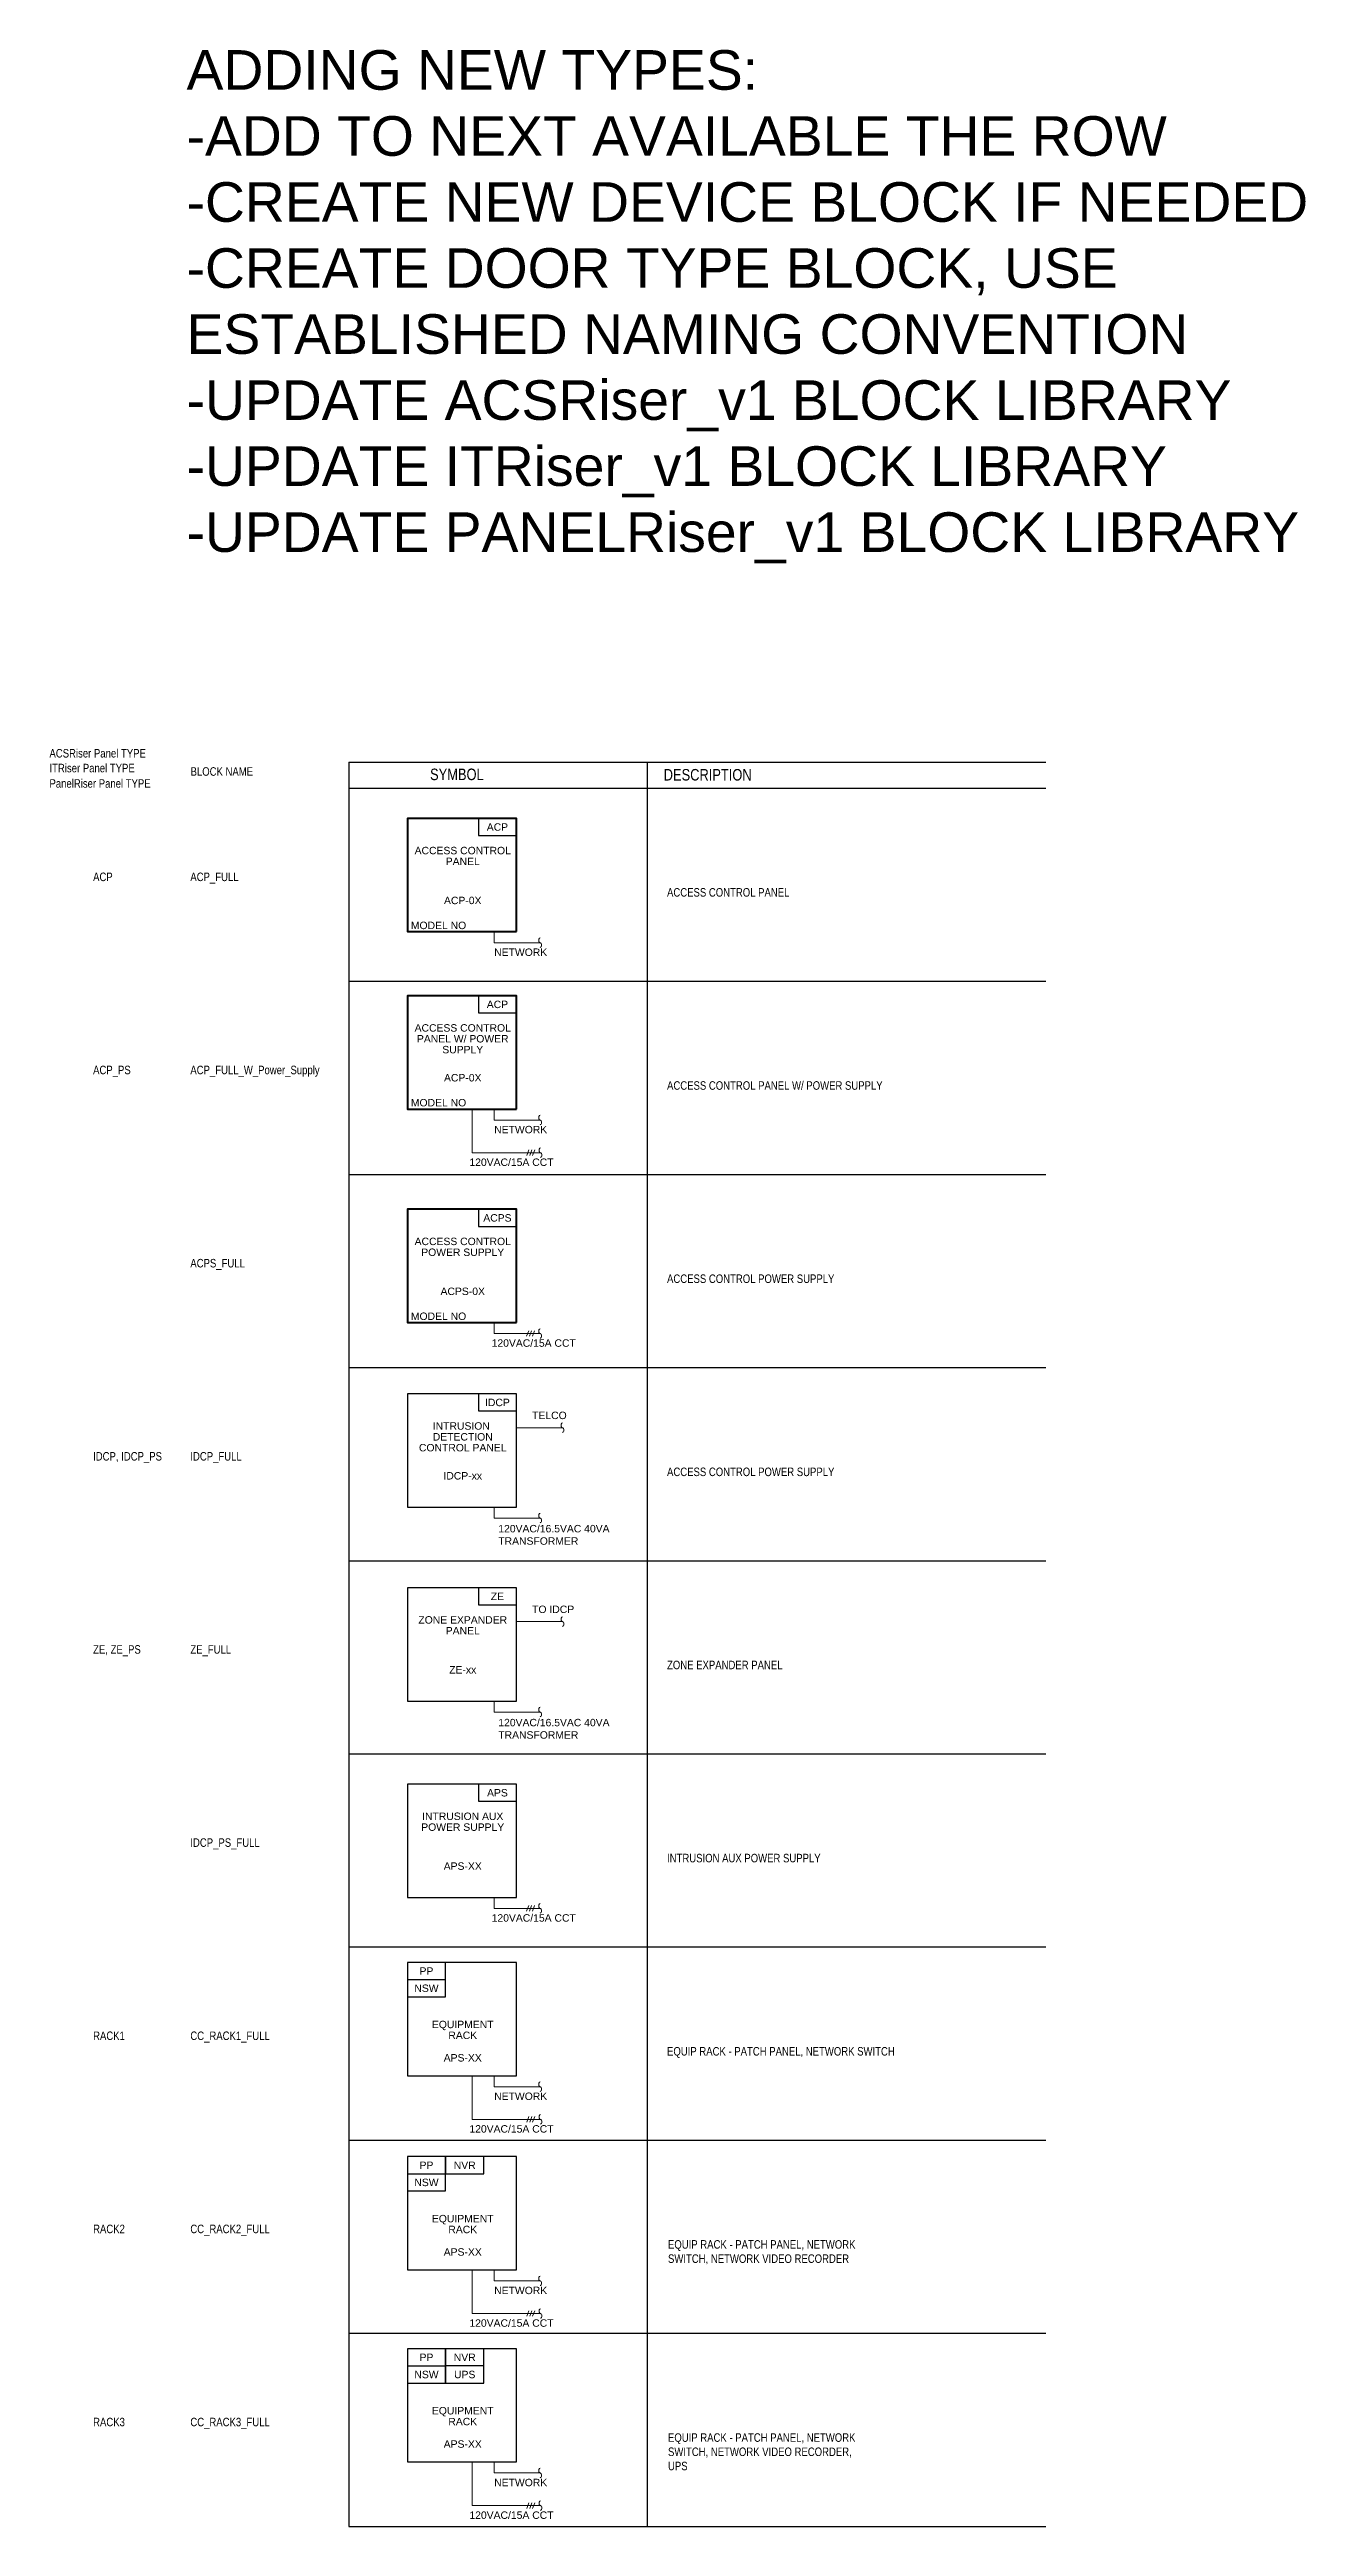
# Model space of a CAD drawing. Header units: inches. Extents: x 26 to 183, y 56 to 129.
# Drawn here: x 105.36 to 121.23, y 89.29 to 120.56 of the extents above; entities that cross this region are included whole.
import ezdxf
from ezdxf.enums import TextEntityAlignment as Align

# ---------------------------------------------------------------- set-up
doc = ezdxf.new("R2010")
doc.units = ezdxf.units.IN
doc.header["$MEASUREMENT"] = 0
doc.set_wipeout_variables(frame=1)
for name, color, linetype, lineweight in [('E-SEC-WIRE', 6, 'Continuous', 18), ('E-SERT-ACS', 23, 'Continuous', 30), ('E-SERT-CCTV', 203, 'Continuous', 30), ('E-SERT-IDS', 1, 'Continuous', 30), ('F-ANNO-TEXT', 7, 'Continuous', 25), ('F-CTRL-PANL', 23, 'Continuous', 40), ('S-ANNO-LEGN', 3, 'Continuous', 25)]:
    doc.layers.add(name, color=color, linetype=linetype, lineweight=lineweight)
doc.styles.add('MtXpl_Arial_Narrow', font='arial.ttf')
doc.styles.add('ROMANS', font='arial.ttf', dxfattribs={"height": 0.0935})

msp = doc.modelspace()

# ---------------------------------------------------------------- texts
at = {"layer": 'E-SERT-ACS', "color": 0, "insert": (107.095, 120.55), "char_height": 0.5, "width": 14.68259, "attachment_point": 1, "style": 'MtXpl_Arial_Narrow'}
msp.add_mtext('{\\fArial|b0|i0|c238|p34;ADDING NEW TYPES:\\P-ADD TO NEXT AVAILABLE THE ROW\\P-CREATE NEW DEVICE BLOCK IF NEEDED\\P-CREATE DOOR TYPE BLOCK, USE ESTABLISHED NAMING CONVENTION\\P-UPDATE ACSRiser_v1 BLOCK LIBRARY\\P-UPDATE ITRiser_v1 BLOCK LIBRARY\\P-UPDATE PANELRiser_v1 BLOCK LIBRARY}', dxfattribs=at)
at = {"layer": 'S-ANNO-LEGN', "style": 'ROMANS', "width": 0.8}
for s, height, p in [('ACSRiser Panel TYPE', 0.10771, (105.364, 111.674)), ('PanelRiser Panel TYPE', 0.10771, (105.364, 111.293)), ('ITRiser Panel TYPE', 0.10771, (105.364, 111.487)), ('BLOCK NAME', 0.1077, (107.146, 111.444)), ('ACP', 0.1077, (105.915, 110.114)), ('ACP_FULL', 0.1077, (107.143, 110.114)), ('ACCESS CONTROL PANEL', 0.10771, (113.163, 109.918)), ('ACP_PS', 0.1077, (105.915, 107.676)), ('ACP_FULL_W_Power_Supply', 0.10771, (107.143, 107.676)), ('ACCESS CONTROL PANEL W/ POWER SUPPLY', 0.10771, (113.163, 107.48)), ('ACPS_FULL', 0.1077, (107.143, 105.237)), ('ACCESS CONTROL POWER SUPPLY', 0.10771, (113.163, 105.041)), ('IDCP, IDCP_PS', 0.10771, (105.915, 102.799)), ('IDCP_FULL', 0.1077, (107.143, 102.799)), ('ACCESS CONTROL POWER SUPPLY', 0.10771, (113.163, 102.603)), ('ZE, ZE_PS', 0.1077, (105.915, 100.361)), ('ZE_FULL', 0.1077, (107.143, 100.361)), ('ZONE EXPANDER PANEL', 0.10771, (113.163, 100.165)), ('IDCP_PS_FULL', 0.10771, (107.143, 97.923)), ('INTRUSION AUX POWER SUPPLY', 0.10771, (113.163, 97.727)), ('RACK1', 0.1077, (105.915, 95.484)), ('CC_RACK1_FULL', 0.10771, (107.143, 95.484)), ('EQUIP RACK - PATCH PANEL, NETWORK SWITCH', 0.10771, (113.163, 95.288)), ('RACK2', 0.1077, (105.915, 93.046)), ('CC_RACK2_FULL', 0.10771, (107.143, 93.046)), ('RACK3', 0.1077, (105.915, 90.608)), ('CC_RACK3_FULL', 0.10771, (107.143, 90.608))]:
    msp.add_text(s, height=height, dxfattribs=at).set_placement(p, align=Align.MIDDLE_LEFT)
msp.add_text('SYMBOL', height=0.1454, dxfattribs=at).set_placement((110.509, 111.335), align=Align.CENTER)
msp.add_text('DESCRIPTION', height=0.14541, dxfattribs=at).set_placement((113.121, 111.33))
at = {"layer": 'S-ANNO-LEGN', "char_height": 0.10771, "attachment_point": 1, "style": 'ROMANS'}
for s, insert, width in [('\\W0.8000;EQUIP RACK - PATCH PANEL, NETWORK SWITCH, NETWORK VIDEO RECORDER', (113.175, 92.904), 2.74746), ('\\W0.8000;EQUIP RACK - PATCH PANEL, NETWORK SWITCH, NETWORK VIDEO RECORDER, UPS', (113.175, 90.466), 2.53421)]:
    msp.add_mtext(s, dxfattribs=dict(at, insert=insert, width=width))

# ---------------------------------------------------------------- blocks, each defined once
blk = doc.blocks.new('ACP_Access_Control_Panel')
blk.add_wipeout([(-0.241, 0), (-0.241, -0.217), (0.241, -0.217), (0.241, 0)])
at = {"color": 0, "linetype": 'ByBlock', "lineweight": -2}
blk.add_lwpolyline([(-0.241, -0.217), (0.241, -0.217), (0.241, 0), (-0.241, 0)], close=True, dxfattribs=at)
at = {"layer": 'E-SERT-ACS', "color": 7, "style": 'MtXpl_Arial_Narrow', "flags": 8}
blk.add_attdef('MODELNO.', text='', height=0.0938, dxfattribs=at).set_placement((0.241, 0), align=Align.BOTTOM_LEFT)
blk.add_attdef('DEVICE_TYPE', text='', height=0.0938, dxfattribs=at).set_placement((0, -0.109), align=Align.MIDDLE)
blk = doc.blocks.new('ACP_FULL')
at = {"layer": 'E-SEC-WIRE'}
for q in [(0.408, -1.43), (0.987, -1.569)]:
    blk.add_line((0.408, -1.569), q, dxfattribs=at)
for centre, start_param, end_param in [((0.987, -1.539), 0, 3.141593), ((0.987, -1.599), 3.141593, 6.283185)]:
    blk.add_ellipse(centre, major_axis=(0, 0.03), ratio=0.590571, start_param=start_param, end_param=end_param, dxfattribs=at)
at = {"layer": 'E-SERT-ACS'}
ref = blk.add_blockref('ACP_Access_Control_Panel', (0.448, 0), dxfattribs=at)
ref.add_attrib('DEVICE_TYPE', 'ACP', dxfattribs={"color": 7, "height": 0.0938, "style": 'MtXpl_Arial_Narrow'}).set_placement((0.448, -0.109), align=Align.MIDDLE)
at = {"layer": 'E-SERT-ACS', "color": 7, "style": 'MtXpl_Arial_Narrow', "flags": 8}
blk.add_attdef('PANEL_ID', text='', height=0.0938, dxfattribs=at).set_placement((0.01, -1.036), align=Align.MIDDLE)
blk.add_attdef('MODELNO.', text='', height=0.0938, dxfattribs=at).set_placement((-0.645, -1.426), align=Align.BOTTOM_LEFT)
at = {"layer": 'F-ANNO-TEXT', "style": 'MtXpl_Arial_Narrow'}
blk.add_text('PANEL', height=0.0938, dxfattribs=at).set_placement((0.01, -0.543), align=Align.MIDDLE_CENTER)
at = {"layer": 'F-ANNO-TEXT', "insert": (0.407, -1.69), "char_height": 0.0938, "width": 1.32, "attachment_point": 4, "style": 'MtXpl_Arial_Narrow'}
blk.add_mtext('NETWORK', dxfattribs=at)
at = {"layer": 'F-CTRL-PANL'}
blk.add_lwpolyline([(0.689, -1.43), (0.689, 0), (-0.689, 0), (-0.689, -1.43)], close=True, dxfattribs=at)
at = {"layer": 'F-ANNO-TEXT', "style": 'MtXpl_Arial_Narrow'}
blk.add_text('ACCESS CONTROL', height=0.09375, dxfattribs=at).set_placement((0.01, -0.406), align=Align.MIDDLE_CENTER)
blk = doc.blocks.new('ACP_FULL_W_Power_Supply')
at = {"layer": 'E-SEC-WIRE'}
for p, q in [((0.127, -1.981), (0.127, -1.43)), ((0.408, -1.569), (0.408, -1.43)), ((0.408, -1.569), (0.987, -1.569)), ((0.127, -1.981), (0.991, -1.981)), ((0.818, -2.016), (0.846, -1.946)), ((0.856, -2.016), (0.883, -1.946)), ((0.893, -2.016), (0.921, -1.946))]:
    blk.add_line(p, q, dxfattribs=at)
for centre, start_param, end_param in [((0.987, -1.539), 0, 3.141593), ((0.987, -1.599), 3.141593, 6.283185), ((0.991, -1.951), 0, 3.141593), ((0.991, -2.011), 3.141593, 6.283185)]:
    blk.add_ellipse(centre, major_axis=(0, 0.03), ratio=0.590571, start_param=start_param, end_param=end_param, dxfattribs=at)
at = {"layer": 'E-SERT-ACS'}
ref = blk.add_blockref('ACP_Access_Control_Panel', (0.448, 0), dxfattribs=at)
ref.add_attrib('DEVICE_TYPE', 'ACP', dxfattribs={"color": 7, "height": 0.0938, "style": 'MtXpl_Arial_Narrow'}).set_placement((0.448, -0.109), align=Align.MIDDLE)
at = {"layer": 'E-SERT-ACS', "color": 7, "style": 'MtXpl_Arial_Narrow', "flags": 8}
blk.add_attdef('PANEL_ID', text='', height=0.0938, dxfattribs=at).set_placement((0.01, -1.036), align=Align.MIDDLE)
blk.add_attdef('MODELNO.', text='', height=0.0938, dxfattribs=at).set_placement((-0.645, -1.426), align=Align.BOTTOM_LEFT)
at = {"layer": 'F-ANNO-TEXT', "style": 'MtXpl_Arial_Narrow'}
for s, height, p in [('PANEL W/ POWER', 0.09375, (0.01, -0.543)), ('SUPPLY', 0.0938, (0.01, -0.68))]:
    blk.add_text(s, height=height, dxfattribs=at).set_placement(p, align=Align.MIDDLE_CENTER)
at = {"layer": 'F-ANNO-TEXT', "width": 1.32, "attachment_point": 4, "style": 'MtXpl_Arial_Narrow'}
for s, insert, char_height in [('NETWORK', (0.407, -1.69), 0.0938), ('120VAC/15A CCT', (0.094, -2.102), 0.09375)]:
    blk.add_mtext(s, dxfattribs=dict(at, insert=insert, char_height=char_height))
at = {"layer": 'F-CTRL-PANL'}
blk.add_lwpolyline([(0.689, -1.43), (0.689, 0), (-0.689, 0), (-0.689, -1.43)], close=True, dxfattribs=at)
at = {"layer": 'F-ANNO-TEXT', "style": 'MtXpl_Arial_Narrow'}
blk.add_text('ACCESS CONTROL', height=0.09375, dxfattribs=at).set_placement((0.01, -0.406), align=Align.MIDDLE_CENTER)
blk = doc.blocks.new('ACPS_Access_Control_Power_Supply')
blk.add_wipeout([(-0.241, 0), (-0.241, -0.217), (0.241, -0.217), (0.241, 0)])
at = {"color": 0, "linetype": 'ByBlock', "lineweight": -2}
blk.add_lwpolyline([(-0.241, -0.217), (0.241, -0.217), (0.241, 0), (-0.241, 0)], close=True, dxfattribs=at)
at = {"layer": 'E-SERT-ACS', "color": 7, "style": 'MtXpl_Arial_Narrow', "flags": 8}
blk.add_attdef('MODELNO.', text='', height=0.0938, dxfattribs=at).set_placement((0.241, 0), align=Align.BOTTOM_LEFT)
blk.add_attdef('DEVICE_TYPE', text='', height=0.0938, dxfattribs=at).set_placement((0, -0.109), align=Align.MIDDLE)
blk = doc.blocks.new('ACPS_FULL')
at = {"layer": 'E-SEC-WIRE'}
for p, q in [((0.408, -1.569), (0.408, -1.43)), ((0.815, -1.603), (0.843, -1.534)), ((0.852, -1.603), (0.88, -1.534)), ((0.89, -1.603), (0.918, -1.534)), ((0.408, -1.569), (0.987, -1.569))]:
    blk.add_line(p, q, dxfattribs=at)
for centre, start_param, end_param in [((0.987, -1.539), 0, 3.141593), ((0.987, -1.599), 3.141593, 6.283185)]:
    blk.add_ellipse(centre, major_axis=(0, 0.03), ratio=0.590571, start_param=start_param, end_param=end_param, dxfattribs=at)
at = {"layer": 'E-SERT-ACS'}
ref = blk.add_blockref('ACPS_Access_Control_Power_Supply', (0.448, 0), dxfattribs=at)
ref.add_attrib('DEVICE_TYPE', 'ACPS', dxfattribs={"color": 7, "height": 0.0938, "style": 'MtXpl_Arial_Narrow'}).set_placement((0.448, -0.109), align=Align.MIDDLE)
at = {"layer": 'E-SERT-ACS', "color": 7, "style": 'MtXpl_Arial_Narrow', "flags": 8}
blk.add_attdef('PANEL_ID', text='', height=0.0938, dxfattribs=at).set_placement((0.01, -1.036), align=Align.MIDDLE)
blk.add_attdef('MODELNO.', text='', height=0.0938, dxfattribs=at).set_placement((-0.645, -1.426), align=Align.BOTTOM_LEFT)
at = {"layer": 'F-ANNO-TEXT', "style": 'MtXpl_Arial_Narrow'}
blk.add_text('POWER SUPPLY', height=0.09375, dxfattribs=at).set_placement((0.01, -0.543), align=Align.MIDDLE_CENTER)
at = {"layer": 'F-ANNO-TEXT', "insert": (0.375, -1.69), "char_height": 0.09375, "width": 1.32, "attachment_point": 4, "style": 'MtXpl_Arial_Narrow'}
blk.add_mtext('120VAC/15A CCT', dxfattribs=at)
at = {"layer": 'F-CTRL-PANL'}
blk.add_lwpolyline([(0.689, -1.43), (0.689, 0), (-0.689, 0), (-0.689, -1.43)], close=True, dxfattribs=at)
at = {"layer": 'F-ANNO-TEXT', "style": 'MtXpl_Arial_Narrow'}
blk.add_text('ACCESS CONTROL', height=0.09375, dxfattribs=at).set_placement((0.01, -0.406), align=Align.MIDDLE_CENTER)
blk = doc.blocks.new('IDCP_Intrusion_Panel')
blk.add_wipeout([(-0.241, 0), (-0.241, -0.217), (0.241, -0.217), (0.241, 0)])
at = {"color": 0, "linetype": 'ByBlock', "lineweight": -2}
blk.add_lwpolyline([(-0.241, -0.217), (0.241, -0.217), (0.241, 0), (-0.241, 0)], close=True, dxfattribs=at)
at = {"layer": 'E-SERT-ACS', "color": 7, "style": 'MtXpl_Arial_Narrow', "flags": 8}
blk.add_attdef('MODELNO.', text='', height=0.0938, dxfattribs=at).set_placement((0.241, 0), align=Align.BOTTOM_LEFT)
blk.add_attdef('DEVICE_TYPE', text='', height=0.0938, dxfattribs=at).set_placement((0, -0.109), align=Align.MIDDLE)
blk = doc.blocks.new('IDCP_FULL')
at = {"layer": 'E-SEC-WIRE'}
for p, q in [((0.689, -0.428), (1.269, -0.428)), ((0.408, -1.569), (0.408, -1.43)), ((0.408, -1.569), (0.987, -1.569))]:
    blk.add_line(p, q, dxfattribs=at)
for centre, start_param, end_param in [((1.269, -0.398), 0, 3.141593), ((1.269, -0.458), 3.141593, 6.283185), ((0.987, -1.539), 0, 3.141593), ((0.987, -1.599), 3.141593, 6.283185)]:
    blk.add_ellipse(centre, major_axis=(0, 0.03), ratio=0.590571, start_param=start_param, end_param=end_param, dxfattribs=at)
at = {"layer": 'E-SERT-IDS'}
blk.add_lwpolyline([(0.689, -1.43), (0.689, 0), (-0.689, 0), (-0.689, -1.43)], close=True, dxfattribs=at)
at = {"layer": 'E-SERT-ACS', "color": 7, "style": 'MtXpl_Arial_Narrow', "flags": 8}
blk.add_attdef('PANEL_ID', text='', height=0.0938, dxfattribs=at).set_placement((0.01, -1.036), align=Align.MIDDLE)
blk.add_attdef('MODELNO.', text='', height=0.0938, dxfattribs=at).set_placement((-0.645, -1.426), align=Align.BOTTOM_LEFT)
at = {"layer": 'F-ANNO-TEXT', "style": 'MtXpl_Arial_Narrow'}
for s, height, p in [('DETECTION', 0.0938, (0.01, -0.543)), ('INTRUSION ', 0.0938, (0.01, -0.406)), ('CONTROL PANEL', 0.09375, (0.01, -0.68))]:
    blk.add_text(s, height=height, dxfattribs=at).set_placement(p, align=Align.MIDDLE_CENTER)
at = {"layer": 'F-ANNO-TEXT', "width": 1.45881, "attachment_point": 4, "style": 'MtXpl_Arial_Narrow'}
for s, insert, char_height in [('TELCO', (0.886, -0.273), 0.0938), ('{\\fArial|b0|i0|c238|p34;120VAC}/16.5VAC 40VA TRANSFORMER', (0.459, -1.781), 0.09375)]:
    blk.add_mtext(s, dxfattribs=dict(at, insert=insert, char_height=char_height))
at = {"layer": 'E-SERT-IDS'}
ref = blk.add_blockref('IDCP_Intrusion_Panel', (0.448, 0), dxfattribs=at)
ref.add_attrib('DEVICE_TYPE', 'IDCP', dxfattribs={"layer": 'E-SERT-ACS', "color": 7, "height": 0.0938, "style": 'MtXpl_Arial_Narrow'}).set_placement((0.448, -0.109), align=Align.MIDDLE)
blk = doc.blocks.new('ZE_FULL')
at = {"layer": 'E-SEC-WIRE'}
for p, q in [((0.689, -0.428), (1.269, -0.428)), ((0.408, -1.569), (0.408, -1.43)), ((0.408, -1.569), (0.987, -1.569))]:
    blk.add_line(p, q, dxfattribs=at)
for centre, start_param, end_param in [((1.269, -0.398), 0, 3.141593), ((1.269, -0.458), 3.141593, 6.283185), ((0.987, -1.539), 0, 3.141593), ((0.987, -1.599), 3.141593, 6.283185)]:
    blk.add_ellipse(centre, major_axis=(0, 0.03), ratio=0.590571, start_param=start_param, end_param=end_param, dxfattribs=at)
at = {"layer": 'E-SERT-IDS'}
blk.add_lwpolyline([(0.689, -1.43), (0.689, 0), (-0.689, 0), (-0.689, -1.43)], close=True, dxfattribs=at)
at = {"layer": 'E-SERT-ACS', "color": 7, "style": 'MtXpl_Arial_Narrow', "flags": 8}
blk.add_attdef('PANEL_ID', text='', height=0.0938, dxfattribs=at).set_placement((0.01, -1.036), align=Align.MIDDLE)
blk.add_attdef('MODELNO.', text='', height=0.0938, dxfattribs=at).set_placement((-0.645, -1.426), align=Align.BOTTOM_LEFT)
at = {"layer": 'F-ANNO-TEXT', "style": 'MtXpl_Arial_Narrow'}
for s, height, p in [('ZONE EXPANDER', 0.09375, (0.01, -0.406)), ('PANEL', 0.0938, (0.01, -0.543))]:
    blk.add_text(s, height=height, dxfattribs=at).set_placement(p, align=Align.MIDDLE_CENTER)
at = {"layer": 'F-ANNO-TEXT', "width": 1.45881, "attachment_point": 4, "style": 'MtXpl_Arial_Narrow'}
for s, insert, char_height in [('TO IDCP', (0.886, -0.273), 0.0938), ('{\\fArial|b0|i0|c238|p34;120VAC}/16.5VAC 40VA TRANSFORMER', (0.459, -1.781), 0.09375)]:
    blk.add_mtext(s, dxfattribs=dict(at, insert=insert, char_height=char_height))
at = {"layer": 'E-SERT-IDS'}
ref = blk.add_blockref('IDCP_Intrusion_Panel', (0.448, 0), dxfattribs=at)
ref.add_attrib('DEVICE_TYPE', 'ZE', dxfattribs={"layer": 'E-SERT-ACS', "color": 7, "height": 0.0938, "style": 'MtXpl_Arial_Narrow'}).set_placement((0.448, -0.109), align=Align.MIDDLE)
blk = doc.blocks.new('IDCP_Aux_Power_Supply')
blk.add_wipeout([(-0.241, 0), (-0.241, -0.217), (0.241, -0.217), (0.241, 0)])
at = {"color": 0, "linetype": 'ByBlock', "lineweight": -2}
blk.add_lwpolyline([(-0.241, -0.217), (0.241, -0.217), (0.241, 0), (-0.241, 0)], close=True, dxfattribs=at)
at = {"layer": 'E-SERT-ACS', "color": 7, "style": 'MtXpl_Arial_Narrow', "flags": 8}
blk.add_attdef('MODELNO.', text='', height=0.0938, dxfattribs=at).set_placement((0.241, 0), align=Align.BOTTOM_LEFT)
blk.add_attdef('DEVICE_TYPE', text='', height=0.0938, dxfattribs=at).set_placement((0, -0.109), align=Align.MIDDLE)
blk = doc.blocks.new('IDCP_PS_FULL')
at = {"layer": 'E-SEC-WIRE'}
for p, q in [((0.408, -1.569), (0.408, -1.43)), ((0.815, -1.603), (0.843, -1.534)), ((0.852, -1.603), (0.88, -1.534)), ((0.89, -1.603), (0.918, -1.534)), ((0.408, -1.569), (0.987, -1.569))]:
    blk.add_line(p, q, dxfattribs=at)
for centre, start_param, end_param in [((0.987, -1.539), 0, 3.141593), ((0.987, -1.599), 3.141593, 6.283185)]:
    blk.add_ellipse(centre, major_axis=(0, 0.03), ratio=0.590571, start_param=start_param, end_param=end_param, dxfattribs=at)
at = {"layer": 'E-SERT-IDS'}
blk.add_lwpolyline([(0.689, -1.43), (0.689, 0), (-0.689, 0), (-0.689, -1.43)], close=True, dxfattribs=at)
at = {"layer": 'E-SERT-ACS', "color": 7, "style": 'MtXpl_Arial_Narrow', "flags": 8}
blk.add_attdef('PANEL_ID', text='', height=0.0938, dxfattribs=at).set_placement((0.01, -1.036), align=Align.MIDDLE)
blk.add_attdef('MODELNO.', text='', height=0.0938, dxfattribs=at).set_placement((-0.645, -1.426), align=Align.BOTTOM_LEFT)
at = {"layer": 'F-ANNO-TEXT', "style": 'MtXpl_Arial_Narrow'}
for s, p in [('POWER SUPPLY', (0.01, -0.543)), ('INTRUSION AUX', (0.01, -0.406))]:
    blk.add_text(s, height=0.09375, dxfattribs=at).set_placement(p, align=Align.MIDDLE_CENTER)
at = {"layer": 'F-ANNO-TEXT', "insert": (0.375, -1.69), "char_height": 0.09375, "width": 1.32, "attachment_point": 4, "style": 'MtXpl_Arial_Narrow'}
blk.add_mtext('120VAC/15A CCT', dxfattribs=at)
at = {"layer": 'E-SERT-IDS'}
ref = blk.add_blockref('IDCP_Aux_Power_Supply', (0.448, 0), dxfattribs=at)
ref.add_attrib('DEVICE_TYPE', 'APS', dxfattribs={"layer": 'E-SERT-ACS', "color": 7, "height": 0.0938, "style": 'MtXpl_Arial_Narrow'}).set_placement((0.448, -0.109), align=Align.MIDDLE)
blk = doc.blocks.new('NSW_Network_Switch')
blk.add_wipeout([(-0.241, 0), (-0.241, -0.217), (0.241, -0.217), (0.241, 0)])
at = {"color": 0, "linetype": 'ByBlock', "lineweight": -2}
blk.add_lwpolyline([(-0.241, -0.217), (0.241, -0.217), (0.241, 0), (-0.241, 0)], close=True, dxfattribs=at)
at = {"color": 7, "style": 'MtXpl_Arial_Narrow', "flags": 8}
blk.add_attdef('MODELNO.', text='', height=0.0938, dxfattribs=at).set_placement((0.241, 0), align=Align.BOTTOM_LEFT)
blk.add_attdef('DEVICE_TYPE', text='', height=0.0938, dxfattribs=at).set_placement((0, -0.109), align=Align.MIDDLE)
blk = doc.blocks.new('PP_Patch_Panel')
blk.add_wipeout([(-0.241, 0), (-0.241, -0.217), (0.241, -0.217), (0.241, 0)])
at = {"color": 0, "linetype": 'ByBlock', "lineweight": -2}
blk.add_lwpolyline([(-0.241, -0.217), (0.241, -0.217), (0.241, 0), (-0.241, 0)], close=True, dxfattribs=at)
at = {"color": 7, "style": 'MtXpl_Arial_Narrow', "flags": 8}
blk.add_attdef('MODELNO.', text='', height=0.0938, dxfattribs=at).set_placement((0.241, 0), align=Align.BOTTOM_LEFT)
blk.add_attdef('DEVICE_TYPE', text='', height=0.0938, dxfattribs=at).set_placement((0, -0.109), align=Align.MIDDLE)
blk = doc.blocks.new('CC_Rack1_Full')
at = {"layer": 'E-SEC-WIRE'}
for p, q in [((0.127, -1.981), (0.127, -1.43)), ((0.408, -1.569), (0.408, -1.43)), ((0.408, -1.569), (0.987, -1.569)), ((0.127, -1.981), (0.991, -1.981)), ((0.818, -2.016), (0.846, -1.946)), ((0.856, -2.016), (0.883, -1.946)), ((0.893, -2.016), (0.921, -1.946))]:
    blk.add_line(p, q, dxfattribs=at)
for centre, start_param, end_param in [((0.987, -1.539), 0, 3.141593), ((0.987, -1.599), 3.141593, 6.283185), ((0.991, -1.951), 0, 3.141593), ((0.991, -2.011), 3.141593, 6.283185)]:
    blk.add_ellipse(centre, major_axis=(0, 0.03), ratio=0.590571, start_param=start_param, end_param=end_param, dxfattribs=at)
at = {"layer": 'E-SERT-CCTV'}
blk.add_lwpolyline([(0.689, -1.43), (0.689, 0), (-0.689, 0), (-0.689, -1.43)], close=True, dxfattribs=at)
at = {"layer": 'E-SERT-ACS', "color": 7, "style": 'MtXpl_Arial_Narrow', "flags": 8}
blk.add_attdef('PANEL_ID', text='', height=0.0938, dxfattribs=at).set_placement((0.01, -1.204), align=Align.MIDDLE)
at = {"layer": 'F-ANNO-TEXT', "style": 'MtXpl_Arial_Narrow'}
for s, p in [('EQUIPMENT', (0.01, -0.783)), ('RACK', (0.01, -0.92))]:
    blk.add_text(s, height=0.0938, dxfattribs=at).set_placement(p, align=Align.MIDDLE_CENTER)
at = {"layer": 'F-ANNO-TEXT', "width": 1.32, "attachment_point": 4, "style": 'MtXpl_Arial_Narrow'}
for s, insert, char_height in [('NETWORK', (0.407, -1.69), 0.0938), ('120VAC/15A CCT', (0.094, -2.102), 0.09375)]:
    blk.add_mtext(s, dxfattribs=dict(at, insert=insert, char_height=char_height))
at = {"layer": 'E-SERT-CCTV'}
ref = blk.add_blockref('NSW_Network_Switch', (-0.448, -0.217), dxfattribs=at)
ref.add_attrib('DEVICE_TYPE', 'NSW', dxfattribs={"layer": 'E-SERT-ACS', "color": 7, "height": 0.0938, "style": 'MtXpl_Arial_Narrow'}).set_placement((-0.448, -0.326), align=Align.MIDDLE)
ref = blk.add_blockref('PP_Patch_Panel', (-0.448, 0), dxfattribs=at)
ref.add_attrib('DEVICE_TYPE', 'PP', dxfattribs={"layer": 'E-SERT-ACS', "color": 7, "height": 0.0938, "style": 'MtXpl_Arial_Narrow'}).set_placement((-0.448, -0.109), align=Align.MIDDLE)
blk = doc.blocks.new('NVR_Network_Video_Recorder')
blk.add_wipeout([(-0.241, 0), (-0.241, -0.217), (0.241, -0.217), (0.241, 0)])
at = {"color": 0, "linetype": 'ByBlock', "lineweight": -2}
blk.add_lwpolyline([(-0.241, -0.217), (0.241, -0.217), (0.241, 0), (-0.241, 0)], close=True, dxfattribs=at)
at = {"color": 7, "style": 'MtXpl_Arial_Narrow', "flags": 8}
blk.add_attdef('MODELNO.', text='', height=0.0938, dxfattribs=at).set_placement((0.241, 0), align=Align.BOTTOM_LEFT)
blk.add_attdef('DEVICE_TYPE', text='', height=0.0938, dxfattribs=at).set_placement((0, -0.109), align=Align.MIDDLE)
blk = doc.blocks.new('CC_Rack2_Full')
at = {"layer": 'E-SEC-WIRE'}
for p, q in [((0.127, -1.981), (0.127, -1.43)), ((0.408, -1.569), (0.408, -1.43)), ((0.408, -1.569), (0.987, -1.569)), ((0.127, -1.981), (0.991, -1.981)), ((0.818, -2.016), (0.846, -1.946)), ((0.856, -2.016), (0.883, -1.946)), ((0.893, -2.016), (0.921, -1.946))]:
    blk.add_line(p, q, dxfattribs=at)
for centre, start_param, end_param in [((0.987, -1.539), 0, 3.141593), ((0.987, -1.599), 3.141593, 6.283185), ((0.991, -1.951), 0, 3.141593), ((0.991, -2.011), 3.141593, 6.283185)]:
    blk.add_ellipse(centre, major_axis=(0, 0.03), ratio=0.590571, start_param=start_param, end_param=end_param, dxfattribs=at)
at = {"layer": 'E-SERT-CCTV'}
blk.add_lwpolyline([(0.689, -1.43), (0.689, 0), (-0.689, 0), (-0.689, -1.43)], close=True, dxfattribs=at)
at = {"layer": 'E-SERT-ACS', "color": 7, "style": 'MtXpl_Arial_Narrow', "flags": 8}
blk.add_attdef('PANEL_ID', text='', height=0.0938, dxfattribs=at).set_placement((0.01, -1.204), align=Align.MIDDLE)
at = {"layer": 'F-ANNO-TEXT', "style": 'MtXpl_Arial_Narrow'}
for s, p in [('EQUIPMENT', (0.01, -0.783)), ('RACK', (0.01, -0.92))]:
    blk.add_text(s, height=0.0938, dxfattribs=at).set_placement(p, align=Align.MIDDLE_CENTER)
at = {"layer": 'F-ANNO-TEXT', "width": 1.32, "attachment_point": 4, "style": 'MtXpl_Arial_Narrow'}
for s, insert, char_height in [('NETWORK', (0.407, -1.69), 0.0938), ('120VAC/15A CCT', (0.094, -2.102), 0.09375)]:
    blk.add_mtext(s, dxfattribs=dict(at, insert=insert, char_height=char_height))
at = {"layer": 'E-SERT-CCTV'}
ref = blk.add_blockref('NSW_Network_Switch', (-0.448, -0.217), dxfattribs=at)
ref.add_attrib('DEVICE_TYPE', 'NSW', dxfattribs={"layer": 'E-SERT-ACS', "color": 7, "height": 0.0938, "style": 'MtXpl_Arial_Narrow'}).set_placement((-0.448, -0.326), align=Align.MIDDLE)
ref = blk.add_blockref('PP_Patch_Panel', (-0.448, 0), dxfattribs=at)
ref.add_attrib('DEVICE_TYPE', 'PP', dxfattribs={"layer": 'E-SERT-ACS', "color": 7, "height": 0.0938, "style": 'MtXpl_Arial_Narrow'}).set_placement((-0.448, -0.109), align=Align.MIDDLE)
ref = blk.add_blockref('NVR_Network_Video_Recorder', (0.035, 0), dxfattribs=at)
ref.add_attrib('DEVICE_TYPE', 'NVR', dxfattribs={"layer": 'E-SERT-ACS', "color": 7, "height": 0.0938, "style": 'MtXpl_Arial_Narrow'}).set_placement((0.035, -0.109), align=Align.MIDDLE)
blk = doc.blocks.new('UPS_UPS')
blk.add_wipeout([(-0.241, 0), (-0.241, -0.217), (0.241, -0.217), (0.241, 0)])
at = {"color": 0, "linetype": 'ByBlock', "lineweight": -2}
blk.add_lwpolyline([(-0.241, -0.217), (0.241, -0.217), (0.241, 0), (-0.241, 0)], close=True, dxfattribs=at)
at = {"color": 7, "style": 'MtXpl_Arial_Narrow', "flags": 8}
blk.add_attdef('MODELNO.', text='', height=0.0938, dxfattribs=at).set_placement((0.241, 0), align=Align.BOTTOM_LEFT)
blk.add_attdef('DEVICE_TYPE', text='', height=0.0938, dxfattribs=at).set_placement((0, -0.109), align=Align.MIDDLE)
blk = doc.blocks.new('CC_Rack3_Full')
at = {"layer": 'E-SEC-WIRE'}
for p, q in [((0.127, -1.981), (0.127, -1.43)), ((0.408, -1.569), (0.408, -1.43)), ((0.408, -1.569), (0.987, -1.569)), ((0.127, -1.981), (0.991, -1.981)), ((0.818, -2.016), (0.846, -1.946)), ((0.856, -2.016), (0.883, -1.946)), ((0.893, -2.016), (0.921, -1.946))]:
    blk.add_line(p, q, dxfattribs=at)
for centre, start_param, end_param in [((0.987, -1.539), 0, 3.141593), ((0.987, -1.599), 3.141593, 6.283185), ((0.991, -1.951), 0, 3.141593), ((0.991, -2.011), 3.141593, 6.283185)]:
    blk.add_ellipse(centre, major_axis=(0, 0.03), ratio=0.590571, start_param=start_param, end_param=end_param, dxfattribs=at)
at = {"layer": 'E-SERT-CCTV'}
blk.add_lwpolyline([(0.689, -1.43), (0.689, 0), (-0.689, 0), (-0.689, -1.43)], close=True, dxfattribs=at)
at = {"layer": 'E-SERT-ACS', "color": 7, "style": 'MtXpl_Arial_Narrow', "flags": 8}
blk.add_attdef('PANEL_ID', text='', height=0.0938, dxfattribs=at).set_placement((0.01, -1.204), align=Align.MIDDLE)
at = {"layer": 'F-ANNO-TEXT', "style": 'MtXpl_Arial_Narrow'}
for s, p in [('EQUIPMENT', (0.01, -0.783)), ('RACK', (0.01, -0.92))]:
    blk.add_text(s, height=0.0938, dxfattribs=at).set_placement(p, align=Align.MIDDLE_CENTER)
at = {"layer": 'F-ANNO-TEXT', "width": 1.32, "attachment_point": 4, "style": 'MtXpl_Arial_Narrow'}
for s, insert, char_height in [('NETWORK', (0.407, -1.69), 0.0938), ('120VAC/15A CCT', (0.094, -2.102), 0.09375)]:
    blk.add_mtext(s, dxfattribs=dict(at, insert=insert, char_height=char_height))
at = {"layer": 'E-SERT-CCTV'}
ref = blk.add_blockref('NSW_Network_Switch', (-0.448, -0.217), dxfattribs=at)
ref.add_attrib('DEVICE_TYPE', 'NSW', dxfattribs={"layer": 'E-SERT-ACS', "color": 7, "height": 0.0938, "style": 'MtXpl_Arial_Narrow'}).set_placement((-0.448, -0.326), align=Align.MIDDLE)
ref = blk.add_blockref('PP_Patch_Panel', (-0.448, 0), dxfattribs=at)
ref.add_attrib('DEVICE_TYPE', 'PP', dxfattribs={"layer": 'E-SERT-ACS', "color": 7, "height": 0.0938, "style": 'MtXpl_Arial_Narrow'}).set_placement((-0.448, -0.109), align=Align.MIDDLE)
ref = blk.add_blockref('NVR_Network_Video_Recorder', (0.035, 0), dxfattribs=at)
ref.add_attrib('DEVICE_TYPE', 'NVR', dxfattribs={"layer": 'E-SERT-ACS', "color": 7, "height": 0.0938, "style": 'MtXpl_Arial_Narrow'}).set_placement((0.035, -0.109), align=Align.MIDDLE)
ref = blk.add_blockref('UPS_UPS', (0.035, -0.217), dxfattribs=at)
ref.add_attrib('DEVICE_TYPE', 'UPS', dxfattribs={"layer": '0', "color": 7, "height": 0.0938, "style": 'MtXpl_Arial_Narrow'}).set_placement((0.035, -0.326), align=Align.MIDDLE)

# ---------------------------------------------------------------- linework, layer by layer
at = {"layer": 'S-ANNO-LEGN', "linetype": 'Continuous'}
for p, q in [((109.144, 111.561), (117.945, 111.561)), ((109.144, 111.561), (109.144, 89.29)), ((112.914, 111.561), (112.914, 89.29))]:
    msp.add_line(p, q, dxfattribs=at)
at = {"layer": 'S-ANNO-LEGN'}
for p, q in [((109.144, 111.234), (117.945, 111.234)), ((109.144, 108.796), (117.945, 108.796)), ((109.144, 103.919), (117.945, 103.919)), ((109.144, 101.481), (117.945, 101.481)), ((109.144, 99.043), (117.945, 99.043)), ((109.144, 96.605), (117.945, 96.605)), ((109.144, 94.166), (117.945, 94.166)), ((109.144, 91.728), (117.945, 91.728)), ((109.144, 89.29), (117.945, 89.29))]:
    msp.add_line(p, q, dxfattribs=at)

# ---------------------------------------------------------------- block references
ref = msp.add_blockref('ACP_FULL', (110.573, 110.852))
ref.add_attrib('PANEL_ID', 'ACP-0X', dxfattribs={"layer": 'E-SERT-ACS', "color": 7, "height": 0.0938, "style": 'MtXpl_Arial_Narrow'}).set_placement((110.583, 109.816), align=Align.MIDDLE)
ref.add_attrib('MODELNO.', 'MODEL NO', dxfattribs={"layer": 'E-SERT-ACS', "color": 7, "height": 0.0938, "style": 'MtXpl_Arial_Narrow'}).set_placement((109.928, 109.426), align=Align.BOTTOM_LEFT)
ref = msp.add_blockref('ACP_FULL_W_Power_Supply', (110.573, 108.613))
ref.add_attrib('MODELNO.', 'MODEL NO', dxfattribs={"layer": 'E-SERT-ACS', "color": 7, "height": 0.0938, "style": 'MtXpl_Arial_Narrow'}).set_placement((109.928, 107.188), align=Align.BOTTOM_LEFT)
ref.add_attrib('PANEL_ID', 'ACP-0X', dxfattribs={"layer": 'E-SERT-ACS', "color": 7, "height": 0.0938, "style": 'MtXpl_Arial_Narrow'}).set_placement((110.583, 107.578), align=Align.MIDDLE)
ref = msp.add_blockref('ACPS_FULL', (110.573, 105.918))
ref.add_attrib('MODELNO.', 'MODEL NO', dxfattribs={"layer": 'E-SERT-ACS', "color": 7, "height": 0.0938, "style": 'MtXpl_Arial_Narrow'}).set_placement((109.928, 104.492), align=Align.BOTTOM_LEFT)
ref.add_attrib('PANEL_ID', 'ACPS-0X', dxfattribs={"layer": 'E-SERT-ACS', "color": 7, "height": 0.0938, "style": 'MtXpl_Arial_Narrow'}).set_placement((110.583, 104.882), align=Align.MIDDLE)
at = {"layer": 'E-SERT-IDS'}
ref = msp.add_blockref('IDCP_FULL', (110.573, 103.588), dxfattribs=at)
ref.add_attrib('PANEL_ID', 'IDCP-xx', dxfattribs={"layer": 'E-SERT-ACS', "color": 7, "height": 0.0938, "style": 'MtXpl_Arial_Narrow'}).set_placement((110.583, 102.553), align=Align.MIDDLE)
ref = msp.add_blockref('ZE_FULL', (110.573, 101.14), dxfattribs=at)
ref.add_attrib('PANEL_ID', 'ZE-xx', dxfattribs={"layer": 'E-SERT-ACS', "color": 7, "height": 0.0938, "style": 'MtXpl_Arial_Narrow'}).set_placement((110.583, 100.104), align=Align.MIDDLE)
ref = msp.add_blockref('IDCP_PS_FULL', (110.573, 98.661), dxfattribs=at)
ref.add_attrib('PANEL_ID', 'APS-XX', dxfattribs={"layer": 'E-SERT-ACS', "color": 7, "height": 0.0938, "style": 'MtXpl_Arial_Narrow'}).set_placement((110.583, 97.626), align=Align.MIDDLE)

msp.set_redraw_order([(e.dxf.handle, doc.entitydb.next_handle()) for e in msp.query("TEXT MTEXT ATTDEF DIMENSION ARC_DIMENSION")])  # texts and dimensions are drawn at this point

# ---------------------------------------------------------------- next in the draw order: linework, layer by layer
at = {"layer": 'S-ANNO-LEGN'}
msp.add_line((109.144, 106.358), (117.945, 106.358), dxfattribs=at)

# ---------------------------------------------------------------- next in the draw order: block references
at = {"layer": 'E-SERT-CCTV'}
ref = msp.add_blockref('CC_Rack1_Full', (110.573, 96.41), dxfattribs=at)
ref.add_attrib('PANEL_ID', 'APS-XX', dxfattribs={"layer": 'E-SERT-ACS', "color": 7, "height": 0.0938, "style": 'MtXpl_Arial_Narrow'}).set_placement((110.583, 95.206), align=Align.MIDDLE)
ref = msp.add_blockref('CC_Rack2_Full', (110.573, 93.959), dxfattribs=at)
ref.add_attrib('PANEL_ID', 'APS-XX', dxfattribs={"layer": 'E-SERT-ACS', "color": 7, "height": 0.0938, "style": 'MtXpl_Arial_Narrow'}).set_placement((110.583, 92.755), align=Align.MIDDLE)
ref = msp.add_blockref('CC_Rack3_Full', (110.573, 91.534), dxfattribs=at)
ref.add_attrib('PANEL_ID', 'APS-XX', dxfattribs={"layer": 'E-SERT-ACS', "color": 7, "height": 0.0938, "style": 'MtXpl_Arial_Narrow'}).set_placement((110.583, 90.33), align=Align.MIDDLE)

doc.saveas('drawing.dxf')
